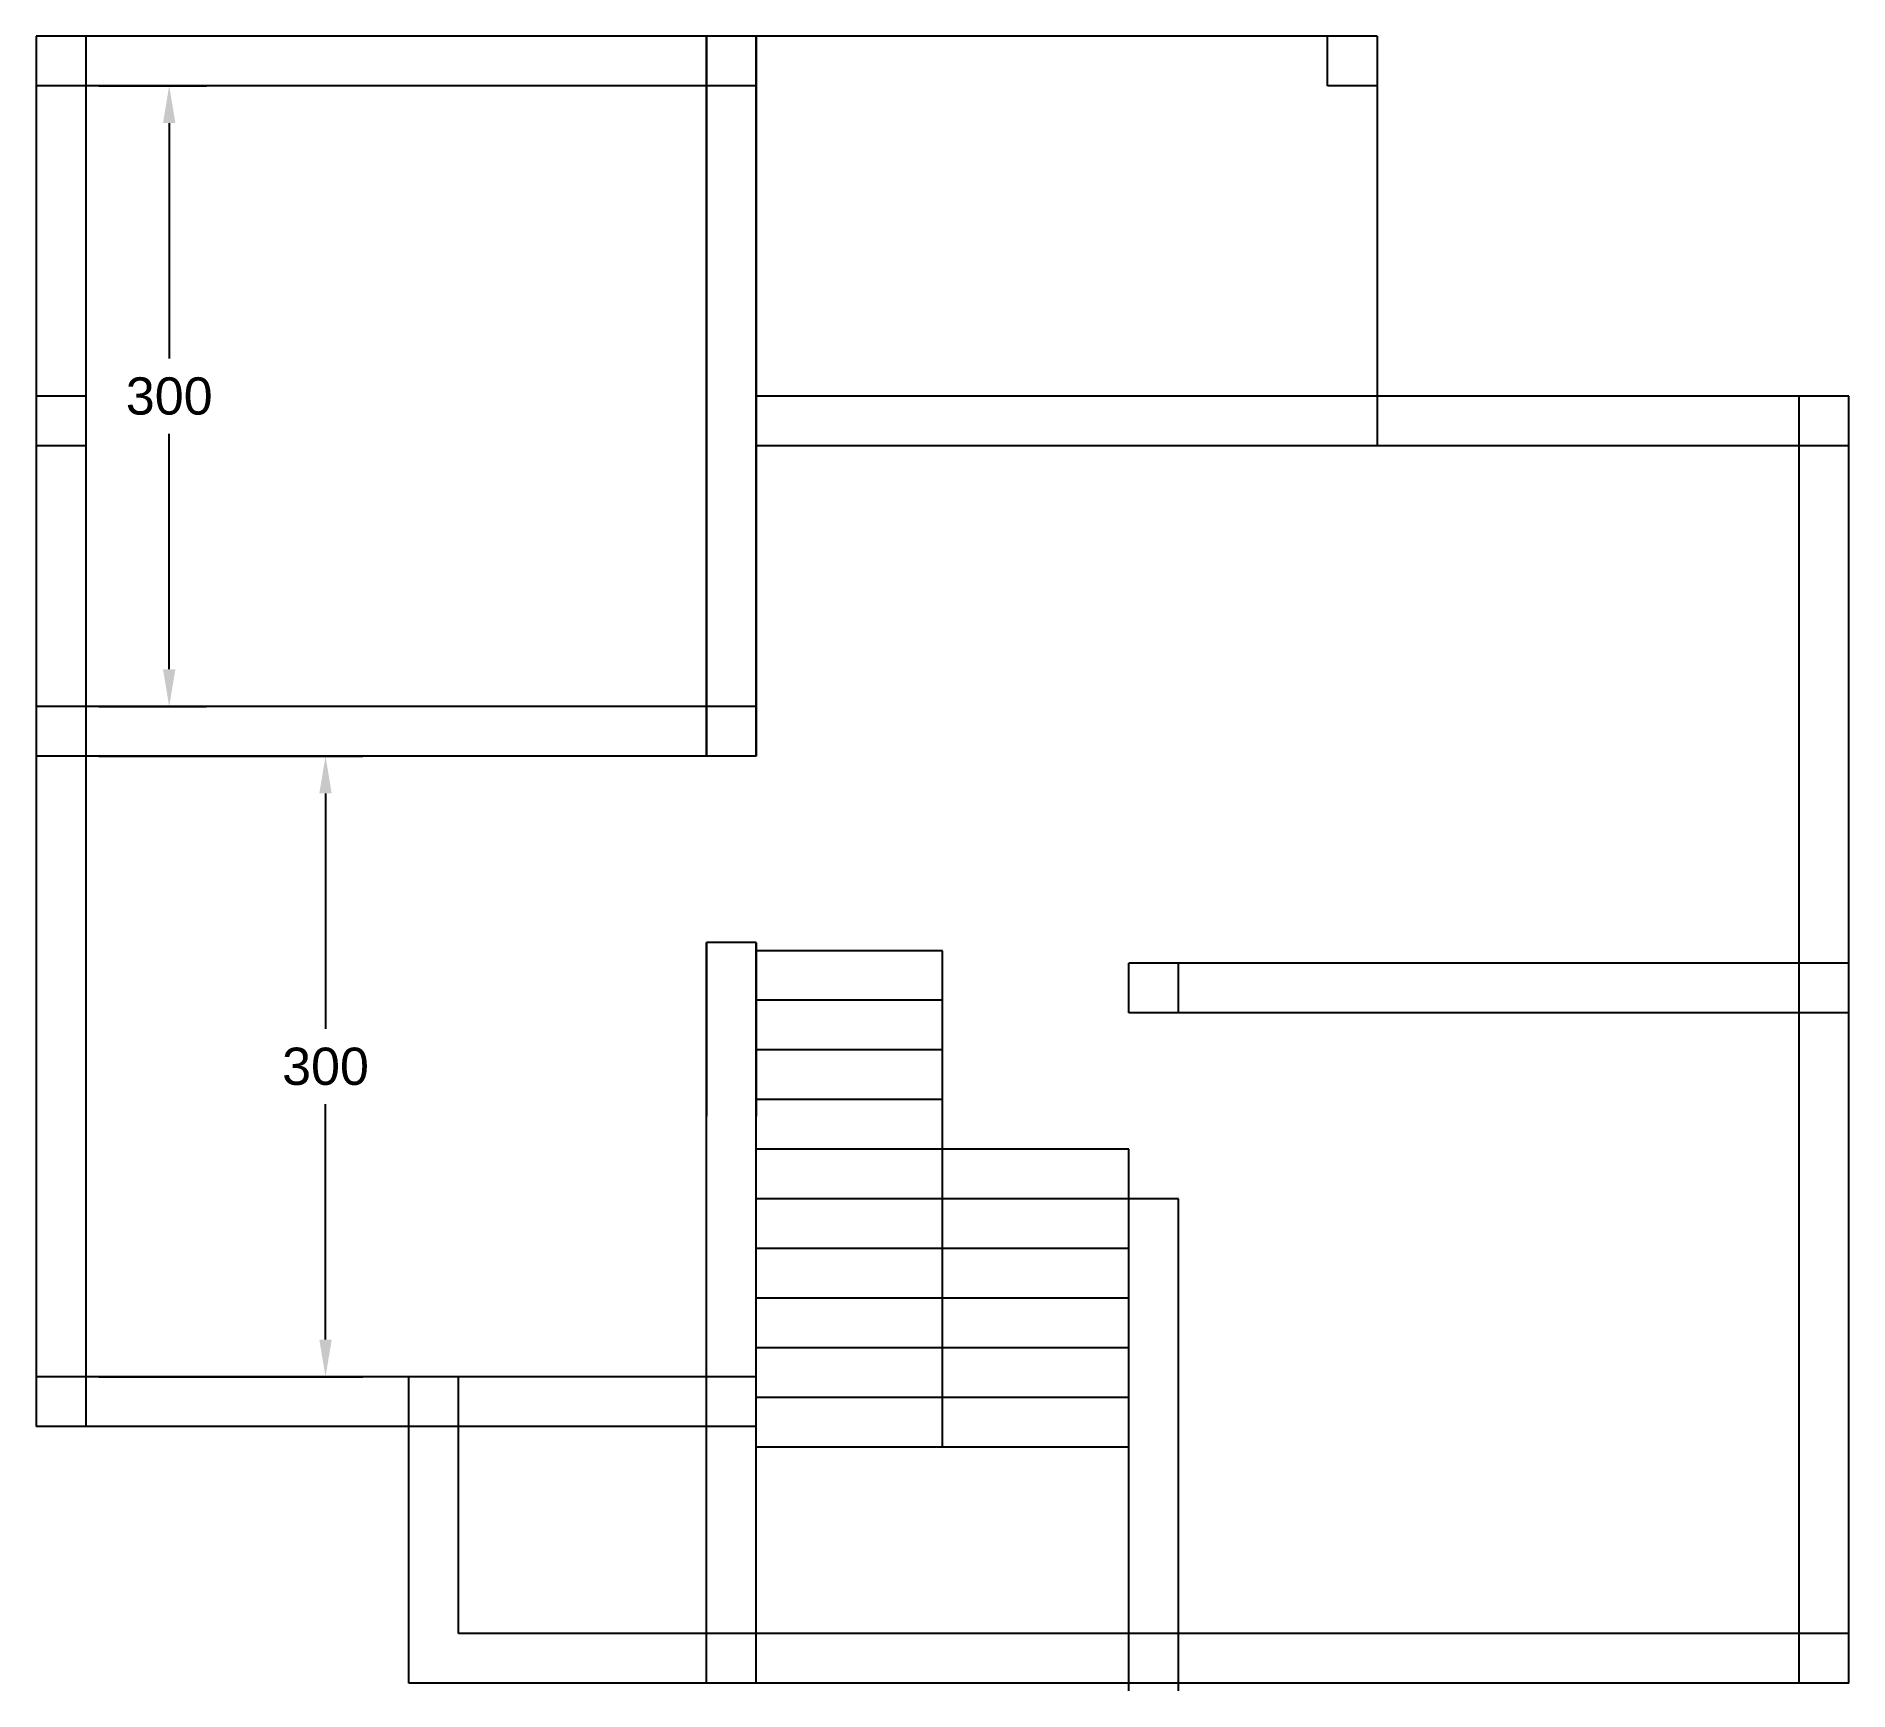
# Model space of a CAD drawing. Header units: inches. Extents: x -2903 to 3367, y -161 to 1064.
# Drawn here: x -821.93 to -813.17, y 611.2 to 619.2 of the extents above; entities that cross this region are included whole.
import ezdxf

# ---------------------------------------------------------------- set-up
doc = ezdxf.new("R2010")
doc.units = ezdxf.units.IN
doc.header["$MEASUREMENT"] = 0
doc.styles.get("Standard").update_dxf_attribs({"font": 'arial.ttf'})
doc.dimstyles.get("Standard").update_dxf_attribs({"dimtxt": 0.18, "dimasz": 0.18, "dimexe": 0.18, "dimexo": 0.0625, "dimgap": 0.09, "dimtad": 0, "dimtih": 1, "dimtoh": 1, "dimdec": 0, "dimlfac": 100, "dimzin": 0, "dimdsep": 46, "dimtxsty": 'Standard', "dimcen": 0.09, "dimadec": 0, "dimazin": 0, "dimtfac": 1, "dimtdec": 0, "dimtofl": 0, "dimtmove": 0, "dimatfit": 3, "dimfxl": 1, "dimtolj": 1, "dimtzin": 0, "dimarcsym": 0})

msp = doc.modelspace()

# ---------------------------------------------------------------- blocks, each defined once
blk = doc.blocks.new('*D270')
at = {"color": 0, "lineweight": -2, "transparency": 16777216}
for p, q in [((-821.6281, 615.715), (-820.3526, 615.715)), ((-820.5326, 615.535), (-820.5326, 614.397)), ((-820.5326, 612.895), (-820.5326, 614.0331)), ((-821.6281, 612.715), (-820.3526, 612.715))]:
    blk.add_line(p, q, dxfattribs=at)
at = {"color": 0, "transparency": 16777216}
for points in [[(-820.5626, 615.535), (-820.5026, 615.535), (-820.5326, 615.715)], [(-820.5626, 612.895), (-820.5026, 612.895), (-820.5326, 612.715)]]:
    blk.add_solid(points, dxfattribs=at)
at = {"layer": 'Defpoints', "color": 0, "transparency": 16777216}
for p in [(-821.6906, 615.715), (-821.6906, 612.715), (-820.5326, 612.715)]:
    blk.add_point(p, dxfattribs=at)
at = {"color": 0, "transparency": 16777216, "insert": (-820.5326, 614.215), "char_height": 0.18, "attachment_point": 5}
blk.add_mtext('\\A1;300', dxfattribs=at)
blk = doc.blocks.new('*D271')
at = {"color": 0, "lineweight": -2, "transparency": 16777216}
for p, q in [((-821.6281, 618.955), (-821.108, 618.955)), ((-821.288, 618.775), (-821.288, 617.637)), ((-821.288, 616.135), (-821.288, 617.2731)), ((-821.6281, 615.955), (-821.108, 615.955))]:
    blk.add_line(p, q, dxfattribs=at)
at = {"color": 0, "transparency": 16777216}
for points in [[(-821.318, 618.775), (-821.258, 618.775), (-821.288, 618.955)], [(-821.318, 616.135), (-821.258, 616.135), (-821.288, 615.955)]]:
    blk.add_solid(points, dxfattribs=at)
at = {"layer": 'Defpoints', "color": 0, "transparency": 16777216}
for p in [(-821.6906, 618.955), (-821.6906, 615.955), (-821.288, 615.955)]:
    blk.add_point(p, dxfattribs=at)
at = {"color": 0, "transparency": 16777216, "insert": (-821.288, 617.455), "char_height": 0.18, "attachment_point": 5}
blk.add_mtext('\\A1;300', dxfattribs=at)

# ---------------------------------------------------------------- dimensions: what is measured, and where the dimension line sits
for base, p1, p2, picture, middle in [((-821.288, 615.955), (-821.6906, 618.955), (-821.6906, 615.955), '*D271', (-821.288, 617.455)), ((-820.5326, 612.715), (-821.6906, 615.715), (-821.6906, 612.715), '*D270', (-820.5326, 614.215))]:
    dim = msp.add_linear_dim(base=base, p1=p1, p2=p2, angle=90, dimstyle='Standard')
    dim.commit()
    dim.dimension.update_dxf_attribs({"geometry": picture, "text_midpoint": middle})

# ---------------------------------------------------------------- linework, layer by layer
at = {"color": 40, "true_color": 0xf8d731}
for p, q in [((-815.4506, 619.195), (-821.9306, 619.195)), ((-821.9306, 619.195), (-821.9306, 612.475)), ((-821.6906, 619.195), (-821.6906, 612.475)), ((-818.6906, 615.715), (-818.6906, 619.195)), ((-818.6906, 619.195), (-818.6906, 615.715)), ((-818.4506, 615.715), (-818.4506, 619.195)), ((-818.4506, 619.195), (-818.4506, 615.715)), ((-815.6906, 618.955), (-815.6906, 619.195)), ((-815.4506, 619.195), (-815.4506, 617.215)), ((-818.4506, 618.955), (-821.9306, 618.955)), ((-815.4506, 618.955), (-815.6906, 618.955)), ((-821.6906, 617.455), (-821.9306, 617.455)), ((-813.1706, 617.455), (-818.4506, 617.455)), ((-813.4106, 611.235), (-813.4106, 617.455)), ((-813.1706, 611.235), (-813.1706, 617.455)), ((-821.6906, 617.215), (-821.9306, 617.215)), ((-813.1706, 617.215), (-818.4506, 617.215)), ((-818.4506, 615.955), (-821.9306, 615.955)), ((-818.4506, 615.715), (-821.9306, 615.715)), ((-818.6906, 611.235), (-818.6906, 614.815)), ((-818.4506, 614.815), (-818.6906, 614.815)), ((-818.6906, 614.815), (-818.6906, 613.975)), ((-818.4506, 611.235), (-818.4506, 614.815)), ((-818.4506, 614.815), (-818.4506, 613.975)), ((-817.5506, 614.775), (-818.4506, 614.775)), ((-816.6506, 614.475), (-816.6506, 614.715)), ((-813.1706, 614.715), (-816.6506, 614.715)), ((-816.4106, 614.475), (-816.4106, 614.715)), ((-817.5506, 614.535), (-818.4506, 614.535)), ((-813.1706, 614.475), (-816.6506, 614.475)), ((-817.5506, 614.295), (-818.4506, 614.295)), ((-817.5506, 614.055), (-818.4506, 614.055)), ((-816.6506, 613.815), (-818.4506, 613.815)), ((-816.6506, 611.1977), (-816.6506, 613.815)), ((-816.6506, 613.575), (-818.4506, 613.575)), ((-816.4106, 613.575), (-816.6506, 613.575)), ((-816.4106, 611.1977), (-816.4106, 613.575)), ((-816.6506, 613.335), (-818.4506, 613.335)), ((-816.6506, 613.095), (-818.4506, 613.095)), ((-818.4506, 612.715), (-821.9306, 612.715)), ((-820.1306, 611.235), (-820.1306, 612.715)), ((-819.8906, 611.475), (-819.8906, 612.715)), ((-816.6506, 612.615), (-818.4506, 612.615)), ((-818.4506, 612.475), (-821.9306, 612.475)), ((-816.6506, 612.375), (-818.4506, 612.375)), ((-816.4106, 611.475), (-819.8906, 611.475)), ((-813.1706, 611.475), (-816.6506, 611.475)), ((-816.4106, 611.235), (-820.1306, 611.235)), ((-813.1706, 611.235), (-818.4506, 611.235))]:
    msp.add_line(p, q, dxfattribs=at)
for p, q in [((-817.5506, 612.375), (-817.5506, 614.775)), ((-816.6506, 612.855), (-818.4506, 612.855))]:
    msp.add_line(p, q)

msp.set_redraw_order([(e.dxf.handle, doc.entitydb.next_handle()) for e in msp.query("TEXT MTEXT ATTDEF DIMENSION ARC_DIMENSION")])  # texts and dimensions are drawn at this point

doc.saveas('drawing.dxf')
